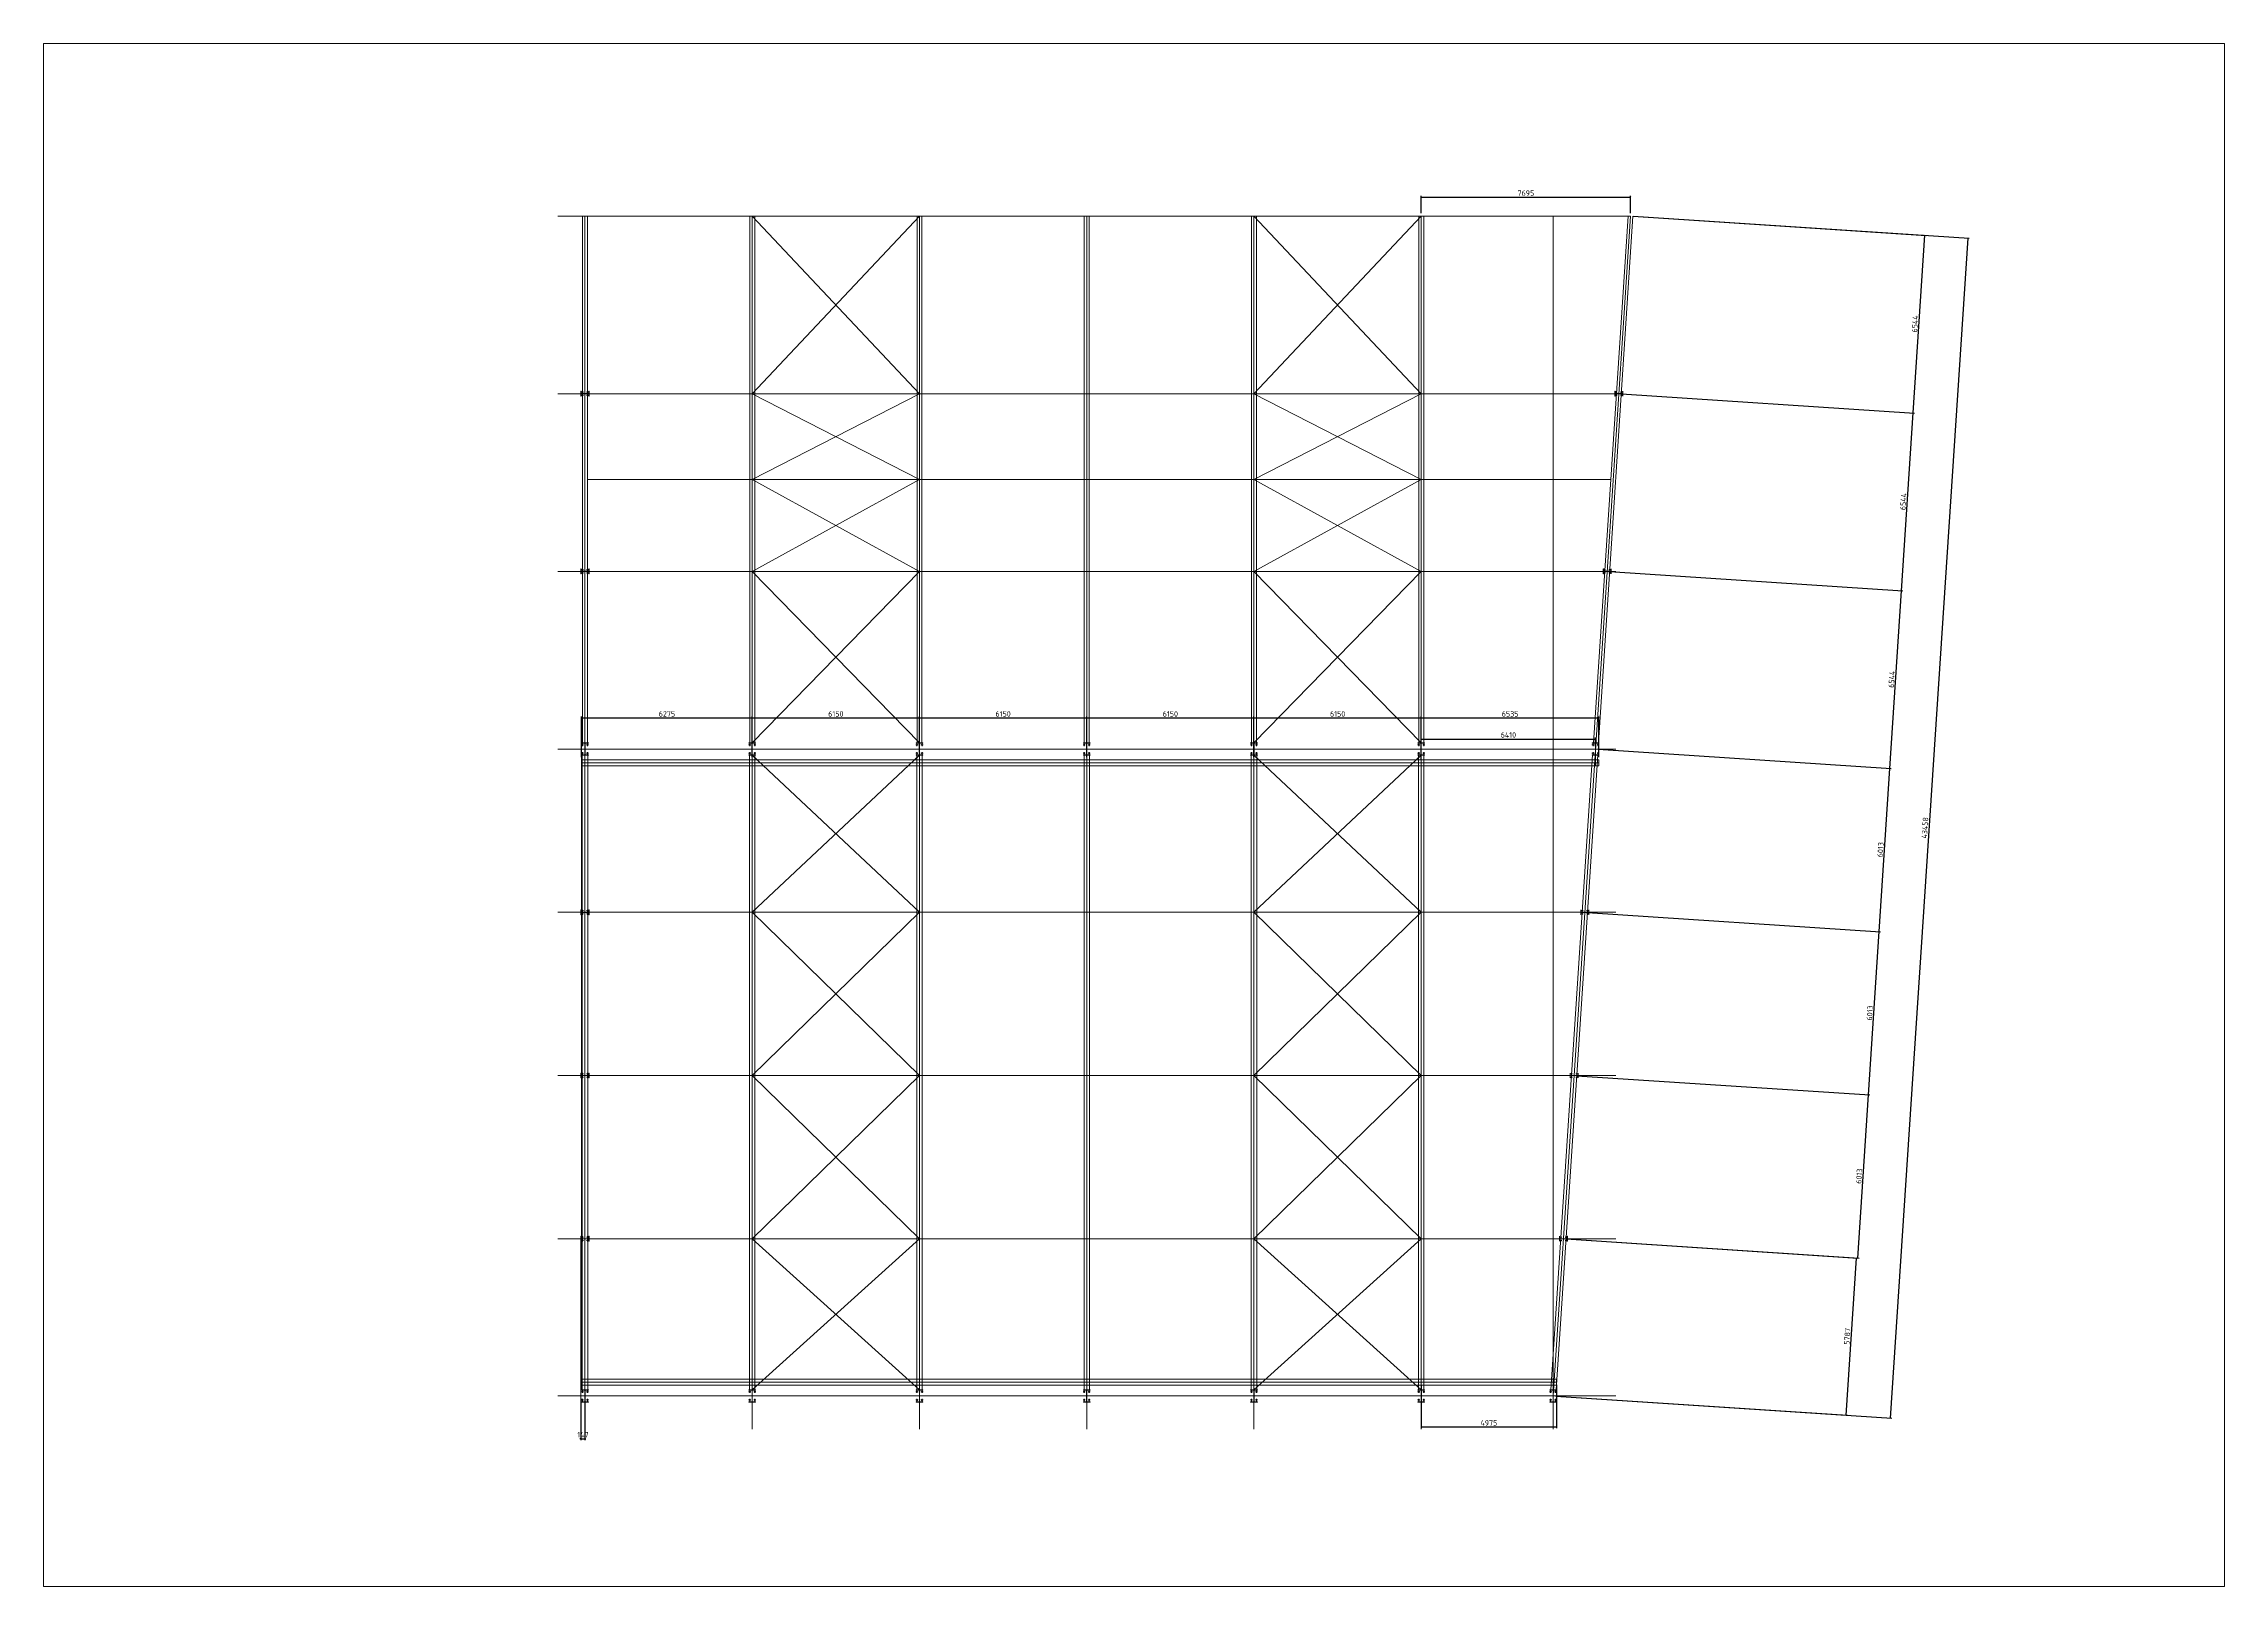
# Model space of a CAD drawing. Extents: x 485428 to 797698, y 56414 to 211814.
# Drawn here: x 485428 to 565618, y 155114 to 211814 of the extents above; entities that cross this region are included whole.
import ezdxf

# ---------------------------------------------------------------- set-up
doc = ezdxf.new("R2010")
doc.units = 0
doc.header["$LTSCALE"] = 1000
doc.header["$MEASUREMENT"] = 0
doc.layers.add('DOTE', color=1, linetype='Continuous')
doc.styles.get("Standard").update_dxf_attribs({"font": 'gbenor.shx', "bigfont": 'gbcbig.shx'})
doc.dimstyles.get("Standard").update_dxf_attribs({"dimscale": 100, "dimtxt": 2, "dimasz": 0.4, "dimexe": 0.5, "dimexo": 1, "dimgap": 0.5, "dimtad": 1, "dimdec": 0, "dimzin": 0, "dimdsep": 46, "dimtxsty": 'Standard', "dimblk": 'ARCHTICK', "dimcen": 0.09, "dimadec": 0, "dimazin": 0, "dimtfac": 1, "dimtdec": 0, "dimtix": 1, "dimtmove": 2, "dimatfit": 3, "dimfxl": 1, "dimtolj": 1, "dimtzin": 0, "dimarcsym": 0})

# ---------------------------------------------------------------- blocks, each defined once
blk = doc.blocks.new('_ArchTick')
at = {"color": 0, "linetype": 'ByBlock', "const_width": 0.4}
blk.add_lwpolyline([(-0.5, -0.5), (0.5, 0.5)], dxfattribs=at)
blk = doc.blocks.new('*D2676')
at = {"color": 3, "lineweight": -2}
for p, q in [((543880, 205473), (556229, 204662)), ((556179, 204666), (553334, 161301)), ((541035, 162108), (553384, 161297))]:
    blk.add_line(p, q, dxfattribs=at)
at = {"layer": 'Defpoints', "color": 0}
for p in [(543781, 205479), (540935, 162114), (553334, 161301)]:
    blk.add_point(p, dxfattribs=at)
at = {"color": 3, "lineweight": -2, "xscale": 40, "yscale": 40, "zscale": 40}
for p, rotation in [((556179, 204666), 86.24591067450318), ((553334, 161301), 266.2459106745032)]:
    blk.add_blockref('_ArchTick', p, dxfattribs=dict(at, rotation=rotation))
at = {"color": 0, "lineweight": 15, "insert": (554607, 182993), "char_height": 200, "attachment_point": 5, "rotation": 86.24591}
blk.add_mtext('\\A1;43458', dxfattribs=at)
blk = doc.blocks.new('*D2677')
at = {"color": 3, "lineweight": -2}
for p, q in [((536085, 185989), (536085, 186307)), ((536085, 186257), (542495, 186257)), ((542495, 185989), (542495, 186307))]:
    blk.add_line(p, q, dxfattribs=at)
at = {"layer": 'Defpoints', "color": 0}
for p in [(542495, 186257), (536085, 185889), (542495, 185889)]:
    blk.add_point(p, dxfattribs=at)
at = {"color": 3, "lineweight": -2, "xscale": 40, "yscale": 40, "zscale": 40, "rotation": 180}
blk.add_blockref('_ArchTick', (536085, 186257), dxfattribs=at)
at = {"color": 3, "lineweight": -2, "xscale": 40, "yscale": 40, "zscale": 40}
blk.add_blockref('_ArchTick', (542495, 186257), dxfattribs=at)
at = {"color": 0, "lineweight": 15, "insert": (539290, 186407), "char_height": 200, "attachment_point": 5}
blk.add_mtext('\\A1;6410', dxfattribs=at)
blk = doc.blocks.new('*D2678')
at = {"color": 3, "lineweight": -2}
for p, q in [((541414, 167883), (552138, 167179)), ((551709, 161407), (552088, 167182)), ((541035, 162108), (551759, 161404))]:
    blk.add_line(p, q, dxfattribs=at)
at = {"layer": 'Defpoints', "color": 0}
for p in [(541314, 167889), (552088, 167182), (540935, 162114)]:
    blk.add_point(p, dxfattribs=at)
at = {"color": 3, "lineweight": -2, "xscale": 40, "yscale": 40, "zscale": 40}
for p, rotation in [((552088, 167182), 86.24591067450358), ((551709, 161407), 266.2459106745036)]:
    blk.add_blockref('_ArchTick', p, dxfattribs=dict(at, rotation=rotation))
at = {"color": 0, "lineweight": 15, "insert": (551749, 164304), "char_height": 200, "attachment_point": 5, "rotation": 86.24591}
blk.add_mtext('\\A1;5787', dxfattribs=at)
blk = doc.blocks.new('*D2679')
at = {"color": 3, "lineweight": -2}
for p, q in [((541808, 173883), (552581, 173176)), ((552138, 167179), (552531, 173179)), ((541414, 167883), (552188, 167176))]:
    blk.add_line(p, q, dxfattribs=at)
at = {"layer": 'Defpoints', "color": 0}
for p in [(541708, 173889), (552531, 173179), (541314, 167889)]:
    blk.add_point(p, dxfattribs=at)
at = {"color": 3, "lineweight": -2, "xscale": 40, "yscale": 40, "zscale": 40}
for p, rotation in [((552531, 173179), 86.24591067447625), ((552138, 167179), 266.2459106744762)]:
    blk.add_blockref('_ArchTick', p, dxfattribs=dict(at, rotation=rotation))
at = {"color": 0, "lineweight": 15, "insert": (552185, 170189), "char_height": 200, "attachment_point": 5, "rotation": 86.24591}
blk.add_mtext('\\A1;6013', dxfattribs=at)
blk = doc.blocks.new('*D2680')
at = {"color": 3, "lineweight": -2}
for p, q in [((542201, 179883), (552975, 179176)), ((552531, 173179), (552925, 179179)), ((541808, 173883), (552581, 173176))]:
    blk.add_line(p, q, dxfattribs=at)
at = {"layer": 'Defpoints', "color": 0}
for p in [(542102, 179889), (552925, 179179), (541708, 173889)]:
    blk.add_point(p, dxfattribs=at)
at = {"color": 3, "lineweight": -2, "xscale": 40, "yscale": 40, "zscale": 40}
for p, rotation in [((552925, 179179), 86.24591067447625), ((552531, 173179), 266.2459106744762)]:
    blk.add_blockref('_ArchTick', p, dxfattribs=dict(at, rotation=rotation))
at = {"color": 0, "lineweight": 15, "insert": (552579, 176189), "char_height": 200, "attachment_point": 5, "rotation": 86.24591}
blk.add_mtext('\\A1;6013', dxfattribs=at)
blk = doc.blocks.new('*D2681')
at = {"color": 3, "lineweight": -2}
for p, q in [((542595, 185883), (553369, 185176)), ((552925, 179179), (553319, 185179)), ((542201, 179883), (552975, 179176))]:
    blk.add_line(p, q, dxfattribs=at)
at = {"layer": 'Defpoints', "color": 0}
for p in [(542495, 185889), (553319, 185179), (542102, 179889)]:
    blk.add_point(p, dxfattribs=at)
at = {"color": 3, "lineweight": -2, "xscale": 40, "yscale": 40, "zscale": 40}
for p, rotation in [((553319, 185179), 86.24591067447625), ((552925, 179179), 266.2459106744762)]:
    blk.add_blockref('_ArchTick', p, dxfattribs=dict(at, rotation=rotation))
at = {"color": 0, "lineweight": 15, "insert": (552972, 182189), "char_height": 200, "attachment_point": 5, "rotation": 86.24591}
blk.add_mtext('\\A1;6013', dxfattribs=at)
blk = doc.blocks.new('*D2682')
at = {"color": 3, "lineweight": -2}
for p, q in [((543024, 192413), (553797, 191706)), ((553319, 185179), (553747, 191709)), ((542595, 185883), (553369, 185176))]:
    blk.add_line(p, q, dxfattribs=at)
at = {"layer": 'Defpoints', "color": 0}
for p in [(542924, 192419), (553747, 191709), (542495, 185889)]:
    blk.add_point(p, dxfattribs=at)
at = {"color": 3, "lineweight": -2, "xscale": 40, "yscale": 40, "zscale": 40}
for p, rotation in [((553747, 191709), 86.24591067447625), ((553319, 185179), 266.2459106744762)]:
    blk.add_blockref('_ArchTick', p, dxfattribs=dict(at, rotation=rotation))
at = {"color": 0, "lineweight": 15, "insert": (553383, 188454), "char_height": 200, "attachment_point": 5, "rotation": 86.24591}
blk.add_mtext('\\A1;6544', dxfattribs=at)
blk = doc.blocks.new('*D2683')
at = {"color": 3, "lineweight": -2}
for p, q in [((543452, 198943), (554226, 198236)), ((553747, 191709), (554176, 198239)), ((543024, 192413), (553797, 191706))]:
    blk.add_line(p, q, dxfattribs=at)
at = {"layer": 'Defpoints', "color": 0}
for p in [(543352, 198949), (554176, 198239), (542924, 192419)]:
    blk.add_point(p, dxfattribs=at)
at = {"color": 3, "lineweight": -2, "xscale": 40, "yscale": 40, "zscale": 40}
for p, rotation in [((554176, 198239), 86.24591067447625), ((553747, 191709), 266.2459106744762)]:
    blk.add_blockref('_ArchTick', p, dxfattribs=dict(at, rotation=rotation))
at = {"color": 0, "lineweight": 15, "insert": (553812, 194984), "char_height": 200, "attachment_point": 5, "rotation": 86.24591}
blk.add_mtext('\\A1;6544', dxfattribs=at)
blk = doc.blocks.new('*D2684')
at = {"color": 3, "lineweight": -2}
for p, q in [((543880, 205473), (554654, 204766)), ((554176, 198239), (554604, 204769)), ((543452, 198943), (554226, 198236))]:
    blk.add_line(p, q, dxfattribs=at)
at = {"layer": 'Defpoints', "color": 0}
for p in [(543781, 205479), (554604, 204769), (543352, 198949)]:
    blk.add_point(p, dxfattribs=at)
at = {"color": 3, "lineweight": -2, "xscale": 40, "yscale": 40, "zscale": 40}
for p, rotation in [((554604, 204769), 86.24591067447625), ((554176, 198239), 266.2459106744762)]:
    blk.add_blockref('_ArchTick', p, dxfattribs=dict(at, rotation=rotation))
at = {"color": 0, "lineweight": 15, "insert": (554240, 201514), "char_height": 200, "attachment_point": 5, "rotation": 86.24591}
blk.add_mtext('\\A1;6544', dxfattribs=at)
blk = doc.blocks.new('*D2675')
at = {"color": 0, "lineweight": -2}
for p, q in [((505185, 162014), (505185, 160485)), ((505332, 162014), (505332, 160485)), ((505185, 160535), (505145, 160535)), ((505185, 160535), (505332, 160535)), ((505332, 160535), (505372, 160535))]:
    blk.add_line(p, q, dxfattribs=at)
at = {"layer": 'Defpoints', "color": 0}
for p in [(505185, 162114), (505332, 162114), (505332, 160535)]:
    blk.add_point(p, dxfattribs=at)
at = {"color": 0, "lineweight": -2, "xscale": 40, "yscale": 40, "zscale": 40}
blk.add_blockref('_ArchTick', (505185, 160535), dxfattribs=at)
at = {"color": 0, "lineweight": -2, "xscale": 40, "yscale": 40, "zscale": 40, "rotation": 180}
blk.add_blockref('_ArchTick', (505332, 160535), dxfattribs=at)
at = {"color": 0, "lineweight": 15, "insert": (505259, 160685), "char_height": 200, "attachment_point": 5}
blk.add_mtext('\\A1;147', dxfattribs=at)
blk = doc.blocks.new('*D2685')
at = {"color": 0, "lineweight": -2}
for p, q in [((505210, 185589), (505210, 187080)), ((505210, 187030), (511485, 187030)), ((511485, 185589), (511485, 187080))]:
    blk.add_line(p, q, dxfattribs=at)
at = {"layer": 'Defpoints', "color": 0}
for p in [(511485, 187030), (505210, 185489), (511485, 185489)]:
    blk.add_point(p, dxfattribs=at)
at = {"color": 0, "lineweight": -2, "xscale": 40, "yscale": 40, "zscale": 40, "rotation": 180}
blk.add_blockref('_ArchTick', (505210, 187030), dxfattribs=at)
at = {"color": 0, "lineweight": -2, "xscale": 40, "yscale": 40, "zscale": 40}
blk.add_blockref('_ArchTick', (511485, 187030), dxfattribs=at)
at = {"color": 0, "lineweight": 15, "insert": (508348, 187180), "char_height": 200, "attachment_point": 5}
blk.add_mtext('\\A1;6275', dxfattribs=at)
blk = doc.blocks.new('*D2686')
at = {"color": 0, "lineweight": -2}
for p, q in [((511485, 185589), (511485, 187080)), ((511485, 187030), (517635, 187030)), ((517635, 185774), (517635, 187080))]:
    blk.add_line(p, q, dxfattribs=at)
at = {"layer": 'Defpoints', "color": 0}
for p in [(517635, 187030), (511485, 185489), (517635, 185674)]:
    blk.add_point(p, dxfattribs=at)
at = {"color": 0, "lineweight": -2, "xscale": 40, "yscale": 40, "zscale": 40, "rotation": 180}
blk.add_blockref('_ArchTick', (511485, 187030), dxfattribs=at)
at = {"color": 0, "lineweight": -2, "xscale": 40, "yscale": 40, "zscale": 40}
blk.add_blockref('_ArchTick', (517635, 187030), dxfattribs=at)
at = {"color": 0, "lineweight": 15, "insert": (514560, 187180), "char_height": 200, "attachment_point": 5}
blk.add_mtext('\\A1;6150', dxfattribs=at)
blk = doc.blocks.new('*D2687')
at = {"color": 0, "lineweight": -2}
for p, q in [((517635, 185774), (517635, 187080)), ((517635, 187030), (523785, 187030)), ((523785, 185589), (523785, 187080))]:
    blk.add_line(p, q, dxfattribs=at)
at = {"layer": 'Defpoints', "color": 0}
for p in [(523785, 187030), (517635, 185674), (523785, 185489)]:
    blk.add_point(p, dxfattribs=at)
at = {"color": 0, "lineweight": -2, "xscale": 40, "yscale": 40, "zscale": 40, "rotation": 180}
blk.add_blockref('_ArchTick', (517635, 187030), dxfattribs=at)
at = {"color": 0, "lineweight": -2, "xscale": 40, "yscale": 40, "zscale": 40}
blk.add_blockref('_ArchTick', (523785, 187030), dxfattribs=at)
at = {"color": 0, "lineweight": 15, "insert": (520710, 187180), "char_height": 200, "attachment_point": 5}
blk.add_mtext('\\A1;6150', dxfattribs=at)
blk = doc.blocks.new('*D2688')
at = {"color": 0, "lineweight": -2}
for p, q in [((523785, 185589), (523785, 187080)), ((523785, 187030), (529935, 187030)), ((529935, 185589), (529935, 187080))]:
    blk.add_line(p, q, dxfattribs=at)
at = {"layer": 'Defpoints', "color": 0}
for p in [(529935, 187030), (523785, 185489), (529935, 185489)]:
    blk.add_point(p, dxfattribs=at)
at = {"color": 0, "lineweight": -2, "xscale": 40, "yscale": 40, "zscale": 40, "rotation": 180}
blk.add_blockref('_ArchTick', (523785, 187030), dxfattribs=at)
at = {"color": 0, "lineweight": -2, "xscale": 40, "yscale": 40, "zscale": 40}
blk.add_blockref('_ArchTick', (529935, 187030), dxfattribs=at)
at = {"color": 0, "lineweight": 15, "insert": (526860, 187180), "char_height": 200, "attachment_point": 5}
blk.add_mtext('\\A1;6150', dxfattribs=at)
blk = doc.blocks.new('*D2689')
at = {"color": 0, "lineweight": -2}
for p, q in [((529935, 185589), (529935, 187080)), ((529935, 187030), (536085, 187030)), ((536085, 185479), (536085, 187080))]:
    blk.add_line(p, q, dxfattribs=at)
at = {"layer": 'Defpoints', "color": 0}
for p in [(536085, 187030), (529935, 185489), (536085, 185379)]:
    blk.add_point(p, dxfattribs=at)
at = {"color": 0, "lineweight": -2, "xscale": 40, "yscale": 40, "zscale": 40, "rotation": 180}
blk.add_blockref('_ArchTick', (529935, 187030), dxfattribs=at)
at = {"color": 0, "lineweight": -2, "xscale": 40, "yscale": 40, "zscale": 40}
blk.add_blockref('_ArchTick', (536085, 187030), dxfattribs=at)
at = {"color": 0, "lineweight": 15, "insert": (533010, 187180), "char_height": 200, "attachment_point": 5}
blk.add_mtext('\\A1;6150', dxfattribs=at)
blk = doc.blocks.new('*D2690')
at = {"color": 0, "lineweight": -2}
for p, q in [((536085, 185479), (536085, 187080)), ((536085, 187030), (542620, 187030)), ((542620, 185589), (542620, 187080))]:
    blk.add_line(p, q, dxfattribs=at)
at = {"layer": 'Defpoints', "color": 0}
for p in [(542620, 187030), (536085, 185379), (542620, 185489)]:
    blk.add_point(p, dxfattribs=at)
at = {"color": 0, "lineweight": -2, "xscale": 40, "yscale": 40, "zscale": 40, "rotation": 180}
blk.add_blockref('_ArchTick', (536085, 187030), dxfattribs=at)
at = {"color": 0, "lineweight": -2, "xscale": 40, "yscale": 40, "zscale": 40}
blk.add_blockref('_ArchTick', (542620, 187030), dxfattribs=at)
at = {"color": 0, "lineweight": 15, "insert": (539353, 187180), "char_height": 200, "attachment_point": 5}
blk.add_mtext('\\A1;6535', dxfattribs=at)
blk = doc.blocks.new('*D2691')
at = {"color": 0, "lineweight": -2}
for p, q in [((536085, 162524), (536085, 160924)), ((541060, 162524), (541060, 160924)), ((536085, 160974), (541060, 160974))]:
    blk.add_line(p, q, dxfattribs=at)
at = {"layer": 'Defpoints', "color": 0}
for p in [(536085, 162624), (541060, 162624), (541060, 160974)]:
    blk.add_point(p, dxfattribs=at)
at = {"color": 0, "lineweight": -2, "xscale": 40, "yscale": 40, "zscale": 40, "rotation": 180}
blk.add_blockref('_ArchTick', (536085, 160974), dxfattribs=at)
at = {"color": 0, "lineweight": -2, "xscale": 40, "yscale": 40, "zscale": 40}
blk.add_blockref('_ArchTick', (541060, 160974), dxfattribs=at)
at = {"color": 0, "lineweight": 15, "insert": (538573, 161124), "char_height": 200, "attachment_point": 5}
blk.add_mtext('\\A1;4975', dxfattribs=at)
blk = doc.blocks.new('*D3358')
at = {"color": 0, "lineweight": -2}
for p, q in [((536085, 205579), (536085, 206220)), ((536085, 206170), (543781, 206170)), ((543781, 205579), (543781, 206220))]:
    blk.add_line(p, q, dxfattribs=at)
at = {"layer": 'Defpoints', "color": 0}
for p in [(543781, 206170), (536085, 205479), (543781, 205479)]:
    blk.add_point(p, dxfattribs=at)
at = {"color": 0, "lineweight": -2, "xscale": 40, "yscale": 40, "zscale": 40, "rotation": 180}
blk.add_blockref('_ArchTick', (536085, 206170), dxfattribs=at)
at = {"color": 0, "lineweight": -2, "xscale": 40, "yscale": 40, "zscale": 40}
blk.add_blockref('_ArchTick', (543781, 206170), dxfattribs=at)
at = {"color": 0, "lineweight": 15, "insert": (539933, 206320), "char_height": 200, "attachment_point": 5}
blk.add_mtext('\\A1;7695', dxfattribs=at)

msp = doc.modelspace()

# ---------------------------------------------------------------- linework, layer by layer
at = {"color": 6, "lineweight": 15}
for p, q in [((517635.3, 198949.1), (511485.3, 205479.1)), ((517635.3, 205479.1), (511485.3, 198949.1)), ((536085.3, 198949.1), (529935.3, 205479.1)), ((536085.3, 205479.1), (529935.3, 198949.1)), ((511485.3, 195792.4), (517635.3, 198949.1)), ((511485.3, 198949.1), (517635.3, 195793.2)), ((529935.3, 195794.8), (536085.3, 198949.1)), ((529935.3, 198949.1), (536085.3, 195795.6)), ((517635.3, 195793.2), (511485.3, 192419.1)), ((517635.3, 192419.1), (511485.3, 195792.4)), ((536085.3, 195795.6), (529935.3, 192419.1)), ((536085.3, 192419.1), (529935.3, 195794.8)), ((511485.3, 186114.1), (517635.3, 192419.1)), ((511485.3, 192419.1), (517635.3, 186114.1)), ((529935.3, 186114.1), (536085.3, 192419.1)), ((529935.3, 192419.1), (536085.3, 186114.1)), ((517635.3, 179889.1), (511485.3, 185664.1)), ((517635.3, 185664.1), (511485.3, 179889.1)), ((536085.3, 179889.1), (529935.3, 185664.1)), ((536085.3, 185664.1), (529935.3, 179889.1)), ((511485.3, 173889.1), (517635.3, 179889.1)), ((511485.3, 179889.1), (517635.3, 173889.1)), ((529935.3, 173889.1), (536085.3, 179889.1)), ((529935.3, 179889.1), (536085.3, 173889.1)), ((517635.3, 167889.1), (511485.3, 173889.1)), ((517635.3, 173889.1), (511485.3, 167889.1)), ((536085.3, 167889.1), (529935.3, 173889.1)), ((536085.3, 173889.1), (529935.3, 167889.1)), ((511485.3, 162339.1), (517635.3, 167889.1)), ((511485.3, 167889.1), (517635.3, 162339.1)), ((529935.3, 162339.1), (536085.3, 167889.1)), ((529935.3, 167889.1), (536085.3, 162339.1))]:
    msp.add_line(p, q, dxfattribs=at)
at = {"lineweight": 15}
for p, q in [((540935.3, 162114.1), (543780.7, 205479.1)), ((505210.3, 185664.1), (505210.3, 162339.1)), ((505210.3, 185489.1), (542620.3, 185489.1)), ((505210.3, 185269.1), (542620.3, 185269.1)), ((542495.3, 185889.1), (542495.3, 185269.1)), ((542620.3, 185489.1), (542620.3, 185269.1)), ((505210.3, 162734.1), (541060.3, 162734.1)), ((505210.3, 162514.1), (541060.3, 162514.1)), ((540976, 162734.1), (541060.3, 162734.1)), ((541060.3, 162514.1), (541060.3, 162734.1))]:
    msp.add_line(p, q, dxfattribs=at)
at = {"color": 4, "lineweight": 15}
for p, q in [((542419.9, 186114.1), (543690.5, 205479.1)), ((542600.2, 186114.1), (543870.9, 205479.1)), ((505185.3, 198859.1), (505185.3, 199039.1)), ((505185.3, 199039.1), (505193.3, 199039.1)), ((505193.3, 199039.1), (505193.3, 198859.1)), ((505477.3, 198952.1), (505193.3, 198952.1)), ((505477.3, 198946.1), (505193.3, 198946.1)), ((505485.3, 199039.1), (505477.3, 199039.1)), ((505477.3, 199039.1), (505477.3, 198859.1)), ((505485.3, 198859.1), (505485.3, 199039.1)), ((543202.2, 198859.1), (543202.2, 199039.1)), ((543202.2, 199039.1), (543210.2, 199039.1)), ((543210.2, 199039.1), (543210.2, 198859.1)), ((543494.2, 198952.1), (543210.2, 198952.1)), ((543494.2, 198946.1), (543210.2, 198946.1)), ((543502.2, 199039.1), (543494.2, 199039.1)), ((543494.2, 199039.1), (543494.2, 198859.1)), ((543502.2, 198859.1), (543502.2, 199039.1)), ((505193.3, 198859.1), (505185.3, 198859.1)), ((505477.3, 198859.1), (505485.3, 198859.1)), ((543210.2, 198859.1), (543202.2, 198859.1)), ((543494.2, 198859.1), (543502.2, 198859.1)), ((505185.3, 192329.1), (505185.3, 192509.1)), ((505185.3, 192509.1), (505193.3, 192509.1)), ((505193.3, 192509.1), (505193.3, 192329.1)), ((505485.3, 192509.1), (505477.3, 192509.1)), ((505477.3, 192509.1), (505477.3, 192329.1)), ((505485.3, 192329.1), (505485.3, 192509.1)), ((542773.8, 192329.1), (542773.8, 192509.1)), ((542773.8, 192509.1), (542781.8, 192509.1)), ((542781.8, 192509.1), (542781.8, 192329.1)), ((543073.8, 192509.1), (543065.8, 192509.1)), ((543065.8, 192509.1), (543065.8, 192329.1)), ((543073.8, 192329.1), (543073.8, 192509.1)), ((505193.3, 192329.1), (505185.3, 192329.1)), ((505477.3, 192422.1), (505193.3, 192422.1)), ((505477.3, 192416.1), (505193.3, 192416.1)), ((505477.3, 192329.1), (505485.3, 192329.1)), ((542781.8, 192329.1), (542773.8, 192329.1)), ((543065.8, 192422.1), (542781.8, 192422.1)), ((543065.8, 192416.1), (542781.8, 192416.1)), ((543065.8, 192329.1), (543073.8, 192329.1)), ((505335.3, 186114.1), (505210.3, 186114.1)), ((505210.3, 186114.1), (505210.3, 186104.1)), ((505210.3, 186104.1), (505460.3, 186104.1)), ((505332.3, 186104.1), (505332.3, 185674.1)), ((505460.3, 186114.1), (505335.3, 186114.1)), ((505338.3, 186104.1), (505338.3, 185674.1)), ((505460.3, 186104.1), (505460.3, 186114.1)), ((511485.3, 186114.1), (511360.3, 186114.1)), ((511360.3, 186114.1), (511360.3, 186104.1)), ((511360.3, 186104.1), (511610.3, 186104.1)), ((511482.3, 186104.1), (511482.3, 185674.1)), ((511610.3, 186114.1), (511485.3, 186114.1)), ((511488.3, 186104.1), (511488.3, 185674.1)), ((511610.3, 186104.1), (511610.3, 186114.1)), ((517635.3, 186114.1), (517510.3, 186114.1)), ((517510.3, 186114.1), (517510.3, 186104.1)), ((517510.3, 186104.1), (517760.3, 186104.1)), ((517632.3, 186104.1), (517632.3, 185674.1)), ((517760.3, 186114.1), (517635.3, 186114.1)), ((517638.3, 186104.1), (517638.3, 185674.1)), ((517760.3, 186104.1), (517760.3, 186114.1)), ((523785.3, 186114.1), (523660.3, 186114.1)), ((523660.3, 186114.1), (523660.3, 186104.1)), ((523660.3, 186104.1), (523910.3, 186104.1)), ((523782.3, 186104.1), (523782.3, 185674.1)), ((523910.3, 186114.1), (523785.3, 186114.1)), ((523788.3, 186104.1), (523788.3, 185674.1)), ((523910.3, 186104.1), (523910.3, 186114.1)), ((529935.3, 186114.1), (529810.3, 186114.1)), ((529810.3, 186114.1), (529810.3, 186104.1)), ((529810.3, 186104.1), (530060.3, 186104.1)), ((529932.3, 186104.1), (529932.3, 185674.1)), ((530060.3, 186114.1), (529935.3, 186114.1)), ((529938.3, 186104.1), (529938.3, 185674.1)), ((530060.3, 186104.1), (530060.3, 186114.1)), ((536085.3, 186114.1), (535960.3, 186114.1)), ((535960.3, 186114.1), (535960.3, 186104.1)), ((535960.3, 186104.1), (536210.3, 186104.1)), ((536082.3, 186104.1), (536082.3, 185674.1)), ((536210.3, 186114.1), (536085.3, 186114.1)), ((536088.3, 186104.1), (536088.3, 185674.1)), ((536210.3, 186104.1), (536210.3, 186114.1)), ((542495.3, 186114.1), (542370.3, 186114.1)), ((542370.3, 186114.1), (542370.3, 186104.1)), ((542370.3, 186104.1), (542620.3, 186104.1)), ((542492.3, 186104.1), (542492.3, 185674.1)), ((542620.3, 186114.1), (542495.3, 186114.1)), ((542498.3, 186104.1), (542498.3, 185674.1)), ((542620.3, 186104.1), (542620.3, 186114.1)), ((505210.3, 185664.1), (505210.3, 185674.1)), ((505210.3, 185674.1), (505460.3, 185674.1)), ((505335.3, 185664.1), (505210.3, 185664.1)), ((505460.3, 185664.1), (505335.3, 185664.1)), ((505460.3, 185674.1), (505460.3, 185664.1)), ((511360.3, 185664.1), (511360.3, 185674.1)), ((511360.3, 185674.1), (511610.3, 185674.1)), ((511485.3, 185664.1), (511360.3, 185664.1)), ((511610.3, 185664.1), (511485.3, 185664.1)), ((511610.3, 185674.1), (511610.3, 185664.1)), ((517510.3, 185664.1), (517510.3, 185674.1)), ((517510.3, 185674.1), (517760.3, 185674.1)), ((517635.3, 185664.1), (517510.3, 185664.1)), ((517760.3, 185664.1), (517635.3, 185664.1)), ((517760.3, 185674.1), (517760.3, 185664.1)), ((523660.3, 185664.1), (523660.3, 185674.1)), ((523660.3, 185674.1), (523910.3, 185674.1)), ((523785.3, 185664.1), (523660.3, 185664.1)), ((523910.3, 185664.1), (523785.3, 185664.1)), ((523910.3, 185674.1), (523910.3, 185664.1)), ((529810.3, 185664.1), (529810.3, 185674.1)), ((529810.3, 185674.1), (530060.3, 185674.1)), ((529935.3, 185664.1), (529810.3, 185664.1)), ((530060.3, 185664.1), (529935.3, 185664.1)), ((530060.3, 185674.1), (530060.3, 185664.1)), ((535960.3, 185664.1), (535960.3, 185674.1)), ((535960.3, 185674.1), (536210.3, 185674.1)), ((536085.3, 185664.1), (535960.3, 185664.1)), ((536210.3, 185664.1), (536085.3, 185664.1)), ((536210.3, 185674.1), (536210.3, 185664.1)), ((540849.8, 162339.1), (542381, 185674.1)), ((541050.3, 162339.1), (542581.4, 185674.1)), ((542370.3, 185664.1), (542370.3, 185674.1)), ((542370.3, 185674.1), (542620.3, 185674.1)), ((542495.3, 185664.1), (542370.3, 185664.1)), ((542620.3, 185664.1), (542495.3, 185664.1)), ((542620.3, 185674.1), (542620.3, 185664.1)), ((505185.3, 179799.1), (505185.3, 179979.1)), ((505185.3, 179979.1), (505193.3, 179979.1)), ((505193.3, 179799.1), (505185.3, 179799.1)), ((505193.3, 179979.1), (505193.3, 179799.1)), ((505477.3, 179892.1), (505193.3, 179892.1)), ((505477.3, 179886.1), (505193.3, 179886.1)), ((505485.3, 179979.1), (505477.3, 179979.1)), ((505477.3, 179979.1), (505477.3, 179799.1)), ((505477.3, 179799.1), (505485.3, 179799.1)), ((505485.3, 179799.1), (505485.3, 179979.1)), ((541951.6, 179799.1), (541951.6, 179979.1)), ((541951.6, 179979.1), (541959.6, 179979.1)), ((541959.6, 179799.1), (541951.6, 179799.1)), ((541959.6, 179979.1), (541959.6, 179799.1)), ((542243.6, 179892.1), (541959.6, 179892.1)), ((542243.6, 179886.1), (541959.6, 179886.1)), ((542251.6, 179979.1), (542243.6, 179979.1)), ((542243.6, 179979.1), (542243.6, 179799.1)), ((542243.6, 179799.1), (542251.6, 179799.1)), ((542251.6, 179799.1), (542251.6, 179979.1)), ((505185.3, 173799.1), (505185.3, 173979.1)), ((505185.3, 173979.1), (505193.3, 173979.1)), ((505193.3, 173799.1), (505185.3, 173799.1)), ((505193.3, 173979.1), (505193.3, 173799.1)), ((505477.3, 173892.1), (505193.3, 173892.1)), ((505477.3, 173886.1), (505193.3, 173886.1)), ((505485.3, 173979.1), (505477.3, 173979.1)), ((505477.3, 173979.1), (505477.3, 173799.1)), ((505477.3, 173799.1), (505485.3, 173799.1)), ((505485.3, 173799.1), (505485.3, 173979.1)), ((541557.9, 173799.1), (541557.9, 173979.1)), ((541557.9, 173979.1), (541565.9, 173979.1)), ((541565.9, 173799.1), (541557.9, 173799.1)), ((541565.9, 173979.1), (541565.9, 173799.1)), ((541849.9, 173892.1), (541565.9, 173892.1)), ((541849.9, 173886.1), (541565.9, 173886.1)), ((541857.9, 173979.1), (541849.9, 173979.1)), ((541849.9, 173979.1), (541849.9, 173799.1)), ((541849.9, 173799.1), (541857.9, 173799.1)), ((541857.9, 173799.1), (541857.9, 173979.1)), ((505185.3, 167799.1), (505185.3, 167979.1)), ((505185.3, 167979.1), (505193.3, 167979.1)), ((505193.3, 167799.1), (505185.3, 167799.1)), ((505193.3, 167979.1), (505193.3, 167799.1)), ((505477.3, 167892.1), (505193.3, 167892.1)), ((505477.3, 167886.1), (505193.3, 167886.1)), ((505485.3, 167979.1), (505477.3, 167979.1)), ((505477.3, 167979.1), (505477.3, 167799.1)), ((505477.3, 167799.1), (505485.3, 167799.1)), ((505485.3, 167799.1), (505485.3, 167979.1)), ((541164.2, 167799.1), (541164.2, 167979.1)), ((541164.2, 167979.1), (541172.2, 167979.1)), ((541172.2, 167799.1), (541164.2, 167799.1)), ((541172.2, 167979.1), (541172.2, 167799.1)), ((541456.2, 167892.1), (541172.2, 167892.1)), ((541456.2, 167886.1), (541172.2, 167886.1)), ((541464.2, 167979.1), (541456.2, 167979.1)), ((541456.2, 167979.1), (541456.2, 167799.1)), ((541456.2, 167799.1), (541464.2, 167799.1)), ((541464.2, 167799.1), (541464.2, 167979.1)), ((505335.3, 162339.1), (505210.3, 162339.1)), ((505210.3, 162339.1), (505210.3, 162329.1)), ((505210.3, 162329.1), (505460.3, 162329.1)), ((505332.3, 162329.1), (505332.3, 161899.1)), ((505460.3, 162339.1), (505335.3, 162339.1)), ((505338.3, 162329.1), (505338.3, 161899.1)), ((505460.3, 162329.1), (505460.3, 162339.1)), ((511485.3, 162339.1), (511360.3, 162339.1)), ((511360.3, 162339.1), (511360.3, 162329.1)), ((511360.3, 162329.1), (511610.3, 162329.1)), ((511482.3, 162329.1), (511482.3, 161899.1)), ((511610.3, 162339.1), (511485.3, 162339.1)), ((511488.3, 162329.1), (511488.3, 161899.1)), ((511610.3, 162329.1), (511610.3, 162339.1)), ((517635.3, 162339.1), (517510.3, 162339.1)), ((517510.3, 162339.1), (517510.3, 162329.1)), ((517510.3, 162329.1), (517760.3, 162329.1)), ((517632.3, 162329.1), (517632.3, 161899.1)), ((517760.3, 162339.1), (517635.3, 162339.1)), ((517638.3, 162329.1), (517638.3, 161899.1)), ((517760.3, 162329.1), (517760.3, 162339.1)), ((523785.3, 162339.1), (523660.3, 162339.1)), ((523660.3, 162339.1), (523660.3, 162329.1)), ((523660.3, 162329.1), (523910.3, 162329.1)), ((523782.3, 162329.1), (523782.3, 161899.1)), ((523910.3, 162339.1), (523785.3, 162339.1)), ((523788.3, 162329.1), (523788.3, 161899.1)), ((523910.3, 162329.1), (523910.3, 162339.1)), ((529935.3, 162339.1), (529810.3, 162339.1)), ((529810.3, 162339.1), (529810.3, 162329.1)), ((529810.3, 162329.1), (530060.3, 162329.1)), ((529932.3, 162329.1), (529932.3, 161899.1)), ((530060.3, 162339.1), (529935.3, 162339.1)), ((529938.3, 162329.1), (529938.3, 161899.1)), ((530060.3, 162329.1), (530060.3, 162339.1)), ((536085.3, 162339.1), (535960.3, 162339.1)), ((535960.3, 162339.1), (535960.3, 162329.1)), ((535960.3, 162329.1), (536210.3, 162329.1)), ((536082.3, 162329.1), (536082.3, 161899.1)), ((536210.3, 162339.1), (536085.3, 162339.1)), ((536088.3, 162329.1), (536088.3, 161899.1)), ((536210.3, 162329.1), (536210.3, 162339.1)), ((540935.3, 162339.1), (540810.3, 162339.1)), ((540810.3, 162339.1), (540810.3, 162329.1)), ((540810.3, 162329.1), (541060.3, 162329.1)), ((540932.3, 162329.1), (540932.3, 161899.1)), ((541060.3, 162339.1), (540935.3, 162339.1)), ((540938.3, 162329.1), (540938.3, 161899.1)), ((541060.3, 162329.1), (541060.3, 162339.1)), ((505210.3, 161889.1), (505210.3, 161899.1)), ((505210.3, 161899.1), (505460.3, 161899.1)), ((505335.3, 161889.1), (505210.3, 161889.1)), ((505460.3, 161889.1), (505335.3, 161889.1)), ((505460.3, 161899.1), (505460.3, 161889.1)), ((511360.3, 161889.1), (511360.3, 161899.1)), ((511360.3, 161899.1), (511610.3, 161899.1)), ((511485.3, 161889.1), (511360.3, 161889.1)), ((511610.3, 161889.1), (511485.3, 161889.1)), ((511610.3, 161899.1), (511610.3, 161889.1)), ((517510.3, 161889.1), (517510.3, 161899.1)), ((517510.3, 161899.1), (517760.3, 161899.1)), ((517635.3, 161889.1), (517510.3, 161889.1)), ((517760.3, 161889.1), (517635.3, 161889.1)), ((517760.3, 161899.1), (517760.3, 161889.1)), ((523660.3, 161889.1), (523660.3, 161899.1)), ((523660.3, 161899.1), (523910.3, 161899.1)), ((523785.3, 161889.1), (523660.3, 161889.1)), ((523910.3, 161889.1), (523785.3, 161889.1)), ((523910.3, 161899.1), (523910.3, 161889.1)), ((529810.3, 161889.1), (529810.3, 161899.1)), ((529810.3, 161899.1), (530060.3, 161899.1)), ((529935.3, 161889.1), (529810.3, 161889.1)), ((530060.3, 161889.1), (529935.3, 161889.1)), ((530060.3, 161899.1), (530060.3, 161889.1)), ((535960.3, 161889.1), (535960.3, 161899.1)), ((535960.3, 161899.1), (536210.3, 161899.1)), ((536085.3, 161889.1), (535960.3, 161889.1)), ((536210.3, 161889.1), (536085.3, 161889.1)), ((536210.3, 161899.1), (536210.3, 161889.1)), ((540810.3, 161889.1), (540810.3, 161899.1)), ((540810.3, 161899.1), (541060.3, 161899.1)), ((540935.3, 161889.1), (540810.3, 161889.1)), ((541060.3, 161889.1), (540935.3, 161889.1)), ((541060.3, 161899.1), (541060.3, 161889.1))]:
    msp.add_line(p, q, dxfattribs=at)
at = {"color": 2, "lineweight": 15}
for p, q in [((505335.3, 198949.1), (505485.3, 198949.1)), ((511395.3, 198949.1), (517725.3, 198949.1)), ((523695.3, 198949.1), (523875.3, 198949.1)), ((529845.3, 198949.1), (536175.3, 198949.1)), ((505425.3, 195791.6), (543055.2, 195796.6)), ((505335.3, 192419.1), (505485.3, 192419.1)), ((511395.3, 192419.1), (517725.3, 192419.1)), ((523695.3, 192419.1), (523875.3, 192419.1)), ((529845.3, 192419.1), (536175.3, 192419.1)), ((505335.3, 185889.1), (542492.3, 185889.1)), ((505335.3, 179889.1), (541951.6, 179889.1)), ((505335.3, 173889.1), (541557.9, 173889.1)), ((505335.3, 167889.1), (541164.2, 167889.1)), ((505338.3, 162114.1), (540932.3, 162114.1))]:
    msp.add_line(p, q, dxfattribs=at)
at = {"color": 1, "lineweight": 15}
for p, q in [((505210.3, 185379.1), (542620.3, 185379.1)), ((505185.3, 167799.1), (505185.3, 161807.5)), ((505210.3, 162624.1), (541060.3, 162624.1))]:
    msp.add_line(p, q, dxfattribs=at)
at = {"lineweight": 15}
msp.add_lwpolyline([(485428.1, 211814.2), (565618.1, 211814.2), (565618.1, 155114.2), (485428.1, 155114.2)], close=True, dxfattribs=at)
for centre, radius in [((505240.3, 199009.1), 14.5), ((505240.3, 198889.1), 14.5), ((505430.3, 199009.1), 14.5), ((505430.3, 198889.1), 14.5), ((543257.2, 199009.1), 14.5), ((543257.2, 198889.1), 14.5), ((543447.2, 199009.1), 14.5), ((543447.2, 198889.1), 14.5), ((505240.3, 192479.1), 14.5), ((505430.3, 192479.1), 14.5), ((542828.8, 192479.1), 14.5), ((543018.8, 192479.1), 14.5), ((505240.3, 192359.1), 14.5), ((505430.3, 192359.1), 14.5), ((542828.8, 192359.1), 14.5), ((543018.8, 192359.1), 14.5), ((505242.8, 186039.1), 19), ((505427.8, 186039.1), 19), ((511392.8, 186039.1), 19), ((511577.8, 186039.1), 19), ((517542.8, 186039.1), 19), ((517727.8, 186039.1), 19), ((523692.8, 186039.1), 19), ((523877.8, 186039.1), 19), ((529842.8, 186039.1), 19), ((530027.8, 186039.1), 19), ((535992.8, 186039.1), 19), ((536177.8, 186039.1), 19), ((542402.8, 186039.1), 19), ((542587.8, 186039.1), 19), ((505242.8, 185739.1), 19), ((505427.8, 185739.1), 19), ((511392.8, 185739.1), 19), ((511577.8, 185739.1), 19), ((517542.8, 185739.1), 19), ((517727.8, 185739.1), 19), ((523692.8, 185739.1), 19), ((523877.8, 185739.1), 19), ((529842.8, 185739.1), 19), ((530027.8, 185739.1), 19), ((535992.8, 185739.1), 19), ((536177.8, 185739.1), 19), ((542402.8, 185739.1), 19), ((542587.8, 185739.1), 19), ((505240.3, 179949.1), 14.5), ((505240.3, 179829.1), 14.5), ((505430.3, 179949.1), 14.5), ((505430.3, 179829.1), 14.5), ((542006.6, 179949.1), 14.5), ((542006.6, 179829.1), 14.5), ((542196.6, 179949.1), 14.5), ((542196.6, 179829.1), 14.5), ((505240.3, 173949.1), 14.5), ((505240.3, 173829.1), 14.5), ((505430.3, 173949.1), 14.5), ((505430.3, 173829.1), 14.5), ((541612.9, 173949.1), 14.5), ((541612.9, 173829.1), 14.5), ((541802.9, 173949.1), 14.5), ((541802.9, 173829.1), 14.5), ((505240.3, 167949.1), 14.5), ((505240.3, 167829.1), 14.5), ((505430.3, 167949.1), 14.5), ((505430.3, 167829.1), 14.5), ((541219.2, 167949.1), 14.5), ((541219.2, 167829.1), 14.5), ((541409.2, 167949.1), 14.5), ((541409.2, 167829.1), 14.5), ((505242.8, 162264.1), 19), ((505427.8, 162264.1), 19), ((511392.8, 162264.1), 19), ((511577.8, 162264.1), 19), ((517542.8, 162264.1), 19), ((517727.8, 162264.1), 19), ((523692.8, 162264.1), 19), ((523877.8, 162264.1), 19), ((529842.8, 162264.1), 19), ((530027.8, 162264.1), 19), ((535992.8, 162264.1), 19), ((536177.8, 162264.1), 19), ((540842.8, 162264.1), 19), ((541027.8, 162264.1), 19), ((505242.8, 161964.1), 19), ((505427.8, 161964.1), 19), ((511392.8, 161964.1), 19), ((511577.8, 161964.1), 19), ((517542.8, 161964.1), 19), ((517727.8, 161964.1), 19), ((523692.8, 161964.1), 19), ((523877.8, 161964.1), 19), ((529842.8, 161964.1), 19), ((530027.8, 161964.1), 19), ((535992.8, 161964.1), 19), ((536177.8, 161964.1), 19), ((540842.8, 161964.1), 19), ((541027.8, 161964.1), 19)]:
    msp.add_circle(centre, radius, dxfattribs=at)
at = {"layer": 'DOTE', "lineweight": 15}
for p, q in [((504335.3, 205479.1), (543780.7, 205479.1)), ((505335.3, 160889.1), (505335.3, 205479.1)), ((511485.3, 160889.1), (511485.3, 205479.1)), ((517635.3, 160889.1), (517635.3, 205479.1)), ((523785.3, 160889.1), (523785.3, 205479.1)), ((529935.3, 160889.1), (529935.3, 205479.1)), ((536085.3, 160889.1), (536085.3, 205479.1)), ((540935.3, 160889.1), (540935.3, 205479.1)), ((504335.3, 198949.1), (543352.2, 198949.1)), ((504335.3, 192419.1), (543235.3, 192419.1)), ((504335.3, 185889.1), (543235.3, 185889.1)), ((504335.3, 179889.1), (543235.3, 179889.1)), ((504335.3, 173889.1), (543235.3, 173889.1)), ((504335.3, 167889.1), (543235.3, 167889.1)), ((504335.3, 162114.1), (543235.3, 162114.1))]:
    msp.add_line(p, q, dxfattribs=at)
at = {"layer": 'DOTE', "color": 4, "lineweight": 15}
for p, q in [((505245.3, 186104.1), (505245.3, 205479.1)), ((505425.3, 186104.1), (505425.3, 205479.1)), ((511395.3, 186104.1), (511395.3, 205479.1)), ((511575.3, 186104.1), (511575.3, 205479.1)), ((517545.3, 186104.1), (517545.3, 205479.1)), ((517725.3, 186104.1), (517725.3, 205479.1)), ((523695.3, 186104.1), (523695.3, 205479.1)), ((523875.3, 186104.1), (523875.3, 205479.1)), ((529845.3, 186104.1), (529845.3, 205479.1)), ((530025.3, 186104.1), (530025.3, 205479.1)), ((535995.3, 186104.1), (535995.3, 205479.1)), ((536175.3, 186104.1), (536175.3, 205479.1)), ((505235.3, 162339.1), (505235.3, 185674.1)), ((505435.3, 162339.1), (505435.3, 185674.1)), ((511385.3, 162339.1), (511385.3, 185674.1)), ((511585.3, 162339.1), (511585.3, 185674.1)), ((517535.3, 162339.1), (517535.3, 185674.1)), ((517735.3, 162339.1), (517735.3, 185674.1)), ((523685.3, 162339.1), (523685.3, 185674.1)), ((523885.3, 162339.1), (523885.3, 185674.1)), ((529835.3, 162339.1), (529835.3, 185674.1)), ((530035.3, 162339.1), (530035.3, 185674.1)), ((535985.3, 162339.1), (535985.3, 185674.1)), ((536185.3, 162339.1), (536185.3, 185674.1))]:
    msp.add_line(p, q, dxfattribs=at)
at = {"layer": 'DOTE', "color": 0, "lineweight": 15}
for p, q in [((505205.8, 199009.1), (505274.8, 199009.1)), ((505205.8, 198889.1), (505274.8, 198889.1)), ((505240.3, 198974.6), (505240.3, 199043.6)), ((505240.3, 198854.6), (505240.3, 198923.6)), ((505395.8, 199009.1), (505464.8, 199009.1)), ((505395.8, 198889.1), (505464.8, 198889.1)), ((505430.3, 198974.6), (505430.3, 199043.6)), ((505430.3, 198854.6), (505430.3, 198923.6)), ((543222.7, 199009.1), (543291.7, 199009.1)), ((543222.7, 198889.1), (543291.7, 198889.1)), ((543257.2, 198974.6), (543257.2, 199043.6)), ((543257.2, 198854.6), (543257.2, 198923.6)), ((543412.7, 199009.1), (543481.7, 199009.1)), ((543412.7, 198889.1), (543481.7, 198889.1)), ((543447.2, 198974.6), (543447.2, 199043.6)), ((543447.2, 198854.6), (543447.2, 198923.6)), ((505205.8, 192479.1), (505274.8, 192479.1)), ((505240.3, 192444.6), (505240.3, 192513.6)), ((505395.8, 192479.1), (505464.8, 192479.1)), ((505430.3, 192444.6), (505430.3, 192513.6)), ((542794.3, 192479.1), (542863.3, 192479.1)), ((542828.8, 192444.6), (542828.8, 192513.6)), ((542984.3, 192479.1), (543053.3, 192479.1)), ((543018.8, 192444.6), (543018.8, 192513.6)), ((505205.8, 192359.1), (505274.8, 192359.1)), ((505240.3, 192324.6), (505240.3, 192393.6)), ((505395.8, 192359.1), (505464.8, 192359.1)), ((505430.3, 192324.6), (505430.3, 192393.6)), ((542794.3, 192359.1), (542863.3, 192359.1)), ((542828.8, 192324.6), (542828.8, 192393.6)), ((542984.3, 192359.1), (543053.3, 192359.1)), ((543018.8, 192324.6), (543018.8, 192393.6)), ((505242.8, 186000.1), (505242.8, 186078.1)), ((505427.8, 186000.1), (505427.8, 186078.1)), ((511392.8, 186000.1), (511392.8, 186078.1)), ((511577.8, 186000.1), (511577.8, 186078.1)), ((517542.8, 186000.1), (517542.8, 186078.1)), ((517727.8, 186000.1), (517727.8, 186078.1)), ((523692.8, 186000.1), (523692.8, 186078.1)), ((523877.8, 186000.1), (523877.8, 186078.1)), ((529842.8, 186000.1), (529842.8, 186078.1)), ((530027.8, 186000.1), (530027.8, 186078.1)), ((535992.8, 186000.1), (535992.8, 186078.1)), ((536177.8, 186000.1), (536177.8, 186078.1)), ((542402.8, 186000.1), (542402.8, 186078.1)), ((542587.8, 186000.1), (542587.8, 186078.1)), ((505203.8, 186039.1), (505281.8, 186039.1)), ((505203.8, 185739.1), (505281.8, 185739.1)), ((505242.8, 185700.1), (505242.8, 185778.1)), ((505388.8, 186039.1), (505466.8, 186039.1)), ((505388.8, 185739.1), (505466.8, 185739.1)), ((505427.8, 185700.1), (505427.8, 185778.1)), ((511353.8, 186039.1), (511431.8, 186039.1)), ((511353.8, 185739.1), (511431.8, 185739.1)), ((511392.8, 185700.1), (511392.8, 185778.1)), ((511538.8, 186039.1), (511616.8, 186039.1)), ((511538.8, 185739.1), (511616.8, 185739.1)), ((511577.8, 185700.1), (511577.8, 185778.1)), ((517503.8, 186039.1), (517581.8, 186039.1)), ((517503.8, 185739.1), (517581.8, 185739.1)), ((517542.8, 185700.1), (517542.8, 185778.1)), ((517688.8, 186039.1), (517766.8, 186039.1)), ((517688.8, 185739.1), (517766.8, 185739.1)), ((517727.8, 185700.1), (517727.8, 185778.1)), ((523653.8, 186039.1), (523731.8, 186039.1)), ((523653.8, 185739.1), (523731.8, 185739.1)), ((523692.8, 185700.1), (523692.8, 185778.1)), ((523838.8, 186039.1), (523916.8, 186039.1)), ((523838.8, 185739.1), (523916.8, 185739.1)), ((523877.8, 185700.1), (523877.8, 185778.1)), ((529803.8, 186039.1), (529881.8, 186039.1)), ((529803.8, 185739.1), (529881.8, 185739.1)), ((529842.8, 185700.1), (529842.8, 185778.1)), ((529988.8, 186039.1), (530066.8, 186039.1)), ((529988.8, 185739.1), (530066.8, 185739.1)), ((530027.8, 185700.1), (530027.8, 185778.1)), ((535953.8, 186039.1), (536031.8, 186039.1)), ((535953.8, 185739.1), (536031.8, 185739.1)), ((535992.8, 185700.1), (535992.8, 185778.1)), ((536138.8, 186039.1), (536216.8, 186039.1)), ((536138.8, 185739.1), (536216.8, 185739.1)), ((536177.8, 185700.1), (536177.8, 185778.1)), ((542363.8, 186039.1), (542441.8, 186039.1)), ((542363.8, 185739.1), (542441.8, 185739.1)), ((542402.8, 185700.1), (542402.8, 185778.1)), ((542548.8, 186039.1), (542626.8, 186039.1)), ((542548.8, 185739.1), (542626.8, 185739.1)), ((542587.8, 185700.1), (542587.8, 185778.1)), ((505205.8, 179949.1), (505274.8, 179949.1)), ((505205.8, 179829.1), (505274.8, 179829.1)), ((505240.3, 179914.6), (505240.3, 179983.6)), ((505240.3, 179794.6), (505240.3, 179863.6)), ((505395.8, 179949.1), (505464.8, 179949.1)), ((505395.8, 179829.1), (505464.8, 179829.1)), ((505430.3, 179914.6), (505430.3, 179983.6)), ((505430.3, 179794.6), (505430.3, 179863.6)), ((541972.1, 179949.1), (542041.1, 179949.1)), ((541972.1, 179829.1), (542041.1, 179829.1)), ((542006.6, 179914.6), (542006.6, 179983.6)), ((542006.6, 179794.6), (542006.6, 179863.6)), ((542162.1, 179949.1), (542231.1, 179949.1)), ((542162.1, 179829.1), (542231.1, 179829.1)), ((542196.6, 179914.6), (542196.6, 179983.6)), ((542196.6, 179794.6), (542196.6, 179863.6)), ((505205.8, 173949.1), (505274.8, 173949.1)), ((505205.8, 173829.1), (505274.8, 173829.1)), ((505240.3, 173914.6), (505240.3, 173983.6)), ((505240.3, 173794.6), (505240.3, 173863.6)), ((505395.8, 173949.1), (505464.8, 173949.1)), ((505395.8, 173829.1), (505464.8, 173829.1)), ((505430.3, 173914.6), (505430.3, 173983.6)), ((505430.3, 173794.6), (505430.3, 173863.6)), ((541578.4, 173949.1), (541647.4, 173949.1)), ((541578.4, 173829.1), (541647.4, 173829.1)), ((541612.9, 173914.6), (541612.9, 173983.6)), ((541612.9, 173794.6), (541612.9, 173863.6)), ((541768.4, 173949.1), (541837.4, 173949.1)), ((541768.4, 173829.1), (541837.4, 173829.1)), ((541802.9, 173914.6), (541802.9, 173983.6)), ((541802.9, 173794.6), (541802.9, 173863.6)), ((505205.8, 167949.1), (505274.8, 167949.1)), ((505205.8, 167829.1), (505274.8, 167829.1)), ((505240.3, 167914.6), (505240.3, 167983.6)), ((505240.3, 167794.6), (505240.3, 167863.6)), ((505395.8, 167949.1), (505464.8, 167949.1)), ((505395.8, 167829.1), (505464.8, 167829.1)), ((505430.3, 167914.6), (505430.3, 167983.6)), ((505430.3, 167794.6), (505430.3, 167863.6)), ((541184.7, 167949.1), (541253.7, 167949.1)), ((541184.7, 167829.1), (541253.7, 167829.1)), ((541219.2, 167914.6), (541219.2, 167983.6)), ((541219.2, 167794.6), (541219.2, 167863.6)), ((541374.7, 167949.1), (541443.7, 167949.1)), ((541374.7, 167829.1), (541443.7, 167829.1)), ((541409.2, 167914.6), (541409.2, 167983.6)), ((541409.2, 167794.6), (541409.2, 167863.6)), ((505203.8, 162264.1), (505281.8, 162264.1)), ((505242.8, 162225.1), (505242.8, 162303.1)), ((505242.8, 161925.1), (505242.8, 162003.1)), ((505388.8, 162264.1), (505466.8, 162264.1)), ((505427.8, 162225.1), (505427.8, 162303.1)), ((505427.8, 161925.1), (505427.8, 162003.1)), ((511353.8, 162264.1), (511431.8, 162264.1)), ((511392.8, 162225.1), (511392.8, 162303.1)), ((511392.8, 161925.1), (511392.8, 162003.1)), ((511538.8, 162264.1), (511616.8, 162264.1)), ((511577.8, 162225.1), (511577.8, 162303.1)), ((511577.8, 161925.1), (511577.8, 162003.1)), ((517503.8, 162264.1), (517581.8, 162264.1)), ((517542.8, 162225.1), (517542.8, 162303.1)), ((517542.8, 161925.1), (517542.8, 162003.1)), ((517688.8, 162264.1), (517766.8, 162264.1)), ((517727.8, 162225.1), (517727.8, 162303.1)), ((517727.8, 161925.1), (517727.8, 162003.1)), ((523653.8, 162264.1), (523731.8, 162264.1)), ((523692.8, 162225.1), (523692.8, 162303.1)), ((523692.8, 161925.1), (523692.8, 162003.1)), ((523838.8, 162264.1), (523916.8, 162264.1)), ((523877.8, 162225.1), (523877.8, 162303.1)), ((523877.8, 161925.1), (523877.8, 162003.1)), ((529803.8, 162264.1), (529881.8, 162264.1)), ((529842.8, 162225.1), (529842.8, 162303.1)), ((529842.8, 161925.1), (529842.8, 162003.1)), ((529988.8, 162264.1), (530066.8, 162264.1)), ((530027.8, 162225.1), (530027.8, 162303.1)), ((530027.8, 161925.1), (530027.8, 162003.1)), ((535953.8, 162264.1), (536031.8, 162264.1)), ((535992.8, 162225.1), (535992.8, 162303.1)), ((535992.8, 161925.1), (535992.8, 162003.1)), ((536138.8, 162264.1), (536216.8, 162264.1)), ((536177.8, 162225.1), (536177.8, 162303.1)), ((536177.8, 161925.1), (536177.8, 162003.1)), ((540803.8, 162264.1), (540881.8, 162264.1)), ((540842.8, 162225.1), (540842.8, 162303.1)), ((540842.8, 161925.1), (540842.8, 162003.1)), ((540988.8, 162264.1), (541066.8, 162264.1)), ((541027.8, 162225.1), (541027.8, 162303.1)), ((541027.8, 161925.1), (541027.8, 162003.1)), ((505203.8, 161964.1), (505281.8, 161964.1)), ((505388.8, 161964.1), (505466.8, 161964.1)), ((511353.8, 161964.1), (511431.8, 161964.1)), ((511538.8, 161964.1), (511616.8, 161964.1)), ((517503.8, 161964.1), (517581.8, 161964.1)), ((517688.8, 161964.1), (517766.8, 161964.1)), ((523653.8, 161964.1), (523731.8, 161964.1)), ((523838.8, 161964.1), (523916.8, 161964.1)), ((529803.8, 161964.1), (529881.8, 161964.1)), ((529988.8, 161964.1), (530066.8, 161964.1)), ((535953.8, 161964.1), (536031.8, 161964.1)), ((536138.8, 161964.1), (536216.8, 161964.1)), ((540803.8, 161964.1), (540881.8, 161964.1)), ((540988.8, 161964.1), (541066.8, 161964.1))]:
    msp.add_line(p, q, dxfattribs=at)

# ---------------------------------------------------------------- dimensions: what is measured, and where the dimension line sits
at = {"lineweight": 15}
for base, p1, p2, picture, middle in [((543780.7, 206169.8), (536085.3, 205479.1), (543780.7, 205479.1), '*D3358', (539933, 206319.8)), ((511485.3, 187029.9), (505210.3, 185489.1), (511485.3, 185489.1), '*D2685', (508347.8, 187179.9)), ((517635.3, 187029.9), (511485.3, 185489.1), (517635.3, 185674.1), '*D2686', (514560.3, 187179.9)), ((523785.3, 187029.9), (517635.3, 185674.1), (523785.3, 185489.1), '*D2687', (520710.3, 187179.9)), ((529935.3, 187029.9), (523785.3, 185489.1), (529935.3, 185489.1), '*D2688', (526860.3, 187179.9)), ((536085.3, 187029.9), (529935.3, 185489.1), (536085.3, 185379.1), '*D2689', (533010.3, 187179.9)), ((542620.3, 187029.9), (536085.3, 185379.1), (542620.3, 185489.1), '*D2690', (539352.8, 187179.9)), ((505332.3, 160534.6), (505185.3, 162114.1), (505332.3, 162114.1), '*D2675', (505258.8, 160684.6)), ((541060.3, 160974.1), (536085.3, 162624.1), (541060.3, 162624.1), '*D2691', (538572.8, 161124.1))]:
    dim = msp.add_linear_dim(base=base, p1=p1, p2=p2, dimstyle='Standard', dxfattribs=at)
    dim.commit()
    dim.dimension.update_dxf_attribs({"geometry": picture, "text_midpoint": middle})
for p1, p2, distance, picture, middle in [((543780.7, 205479.1), (540935.3, 162114.1), 12425.1, '*D2676', (554606.7, 182992.9)), ((540935.3, 162114.1), (541314.2, 167889.1), -10796.8, '*D2678', (551748.8, 164304.5))]:
    dim = msp.add_aligned_dim(p1=p1, p2=p2, distance=distance, dimstyle='Standard', override={"dimclrd": 3, "dimclre": 3}, dxfattribs=at)
    dim.commit()
    dim.dimension.update_dxf_attribs({"geometry": picture, "text_midpoint": middle})
for base, p1, p2, picture, middle in [((554604.3, 204768.9), (543352.2, 198949.1), (543780.7, 205479.1), '*D2684', (554240.3, 201513.7)), ((554175.8, 198238.9), (542923.8, 192419.1), (543352.2, 198949.1), '*D2683', (553811.9, 194983.7)), ((553747.3, 191708.9), (542495.3, 185889.1), (542923.8, 192419.1), '*D2682', (553383.4, 188453.7)), ((553318.9, 185178.9), (542101.6, 179889.1), (542495.3, 185889.1), '*D2681', (552972.3, 182188.7)), ((552925.2, 179178.9), (541707.9, 173889.1), (542101.6, 179889.1), '*D2680', (552578.6, 176188.7)), ((552531.5, 173178.9), (541314.2, 167889.1), (541707.9, 173889.1), '*D2679', (552185, 170188.7))]:
    dim = msp.add_linear_dim(base=base, p1=p1, p2=p2, angle=266.245911, dimstyle='Standard', override={"dimclrd": 3, "dimclre": 3}, dxfattribs=at)
    dim.commit()
    dim.dimension.update_dxf_attribs({"geometry": picture, "text_midpoint": middle})
dim = msp.add_linear_dim(base=(542495.3, 186256.6), p1=(536085.3, 185889.1), p2=(542495.3, 185889.1), dimstyle='Standard', override={"dimclrd": 3, "dimclre": 3}, dxfattribs=at)
dim.commit()
dim.dimension.update_dxf_attribs({"geometry": '*D2677', "text_midpoint": (539290.3, 186406.6)})

doc.saveas('drawing.dxf')
